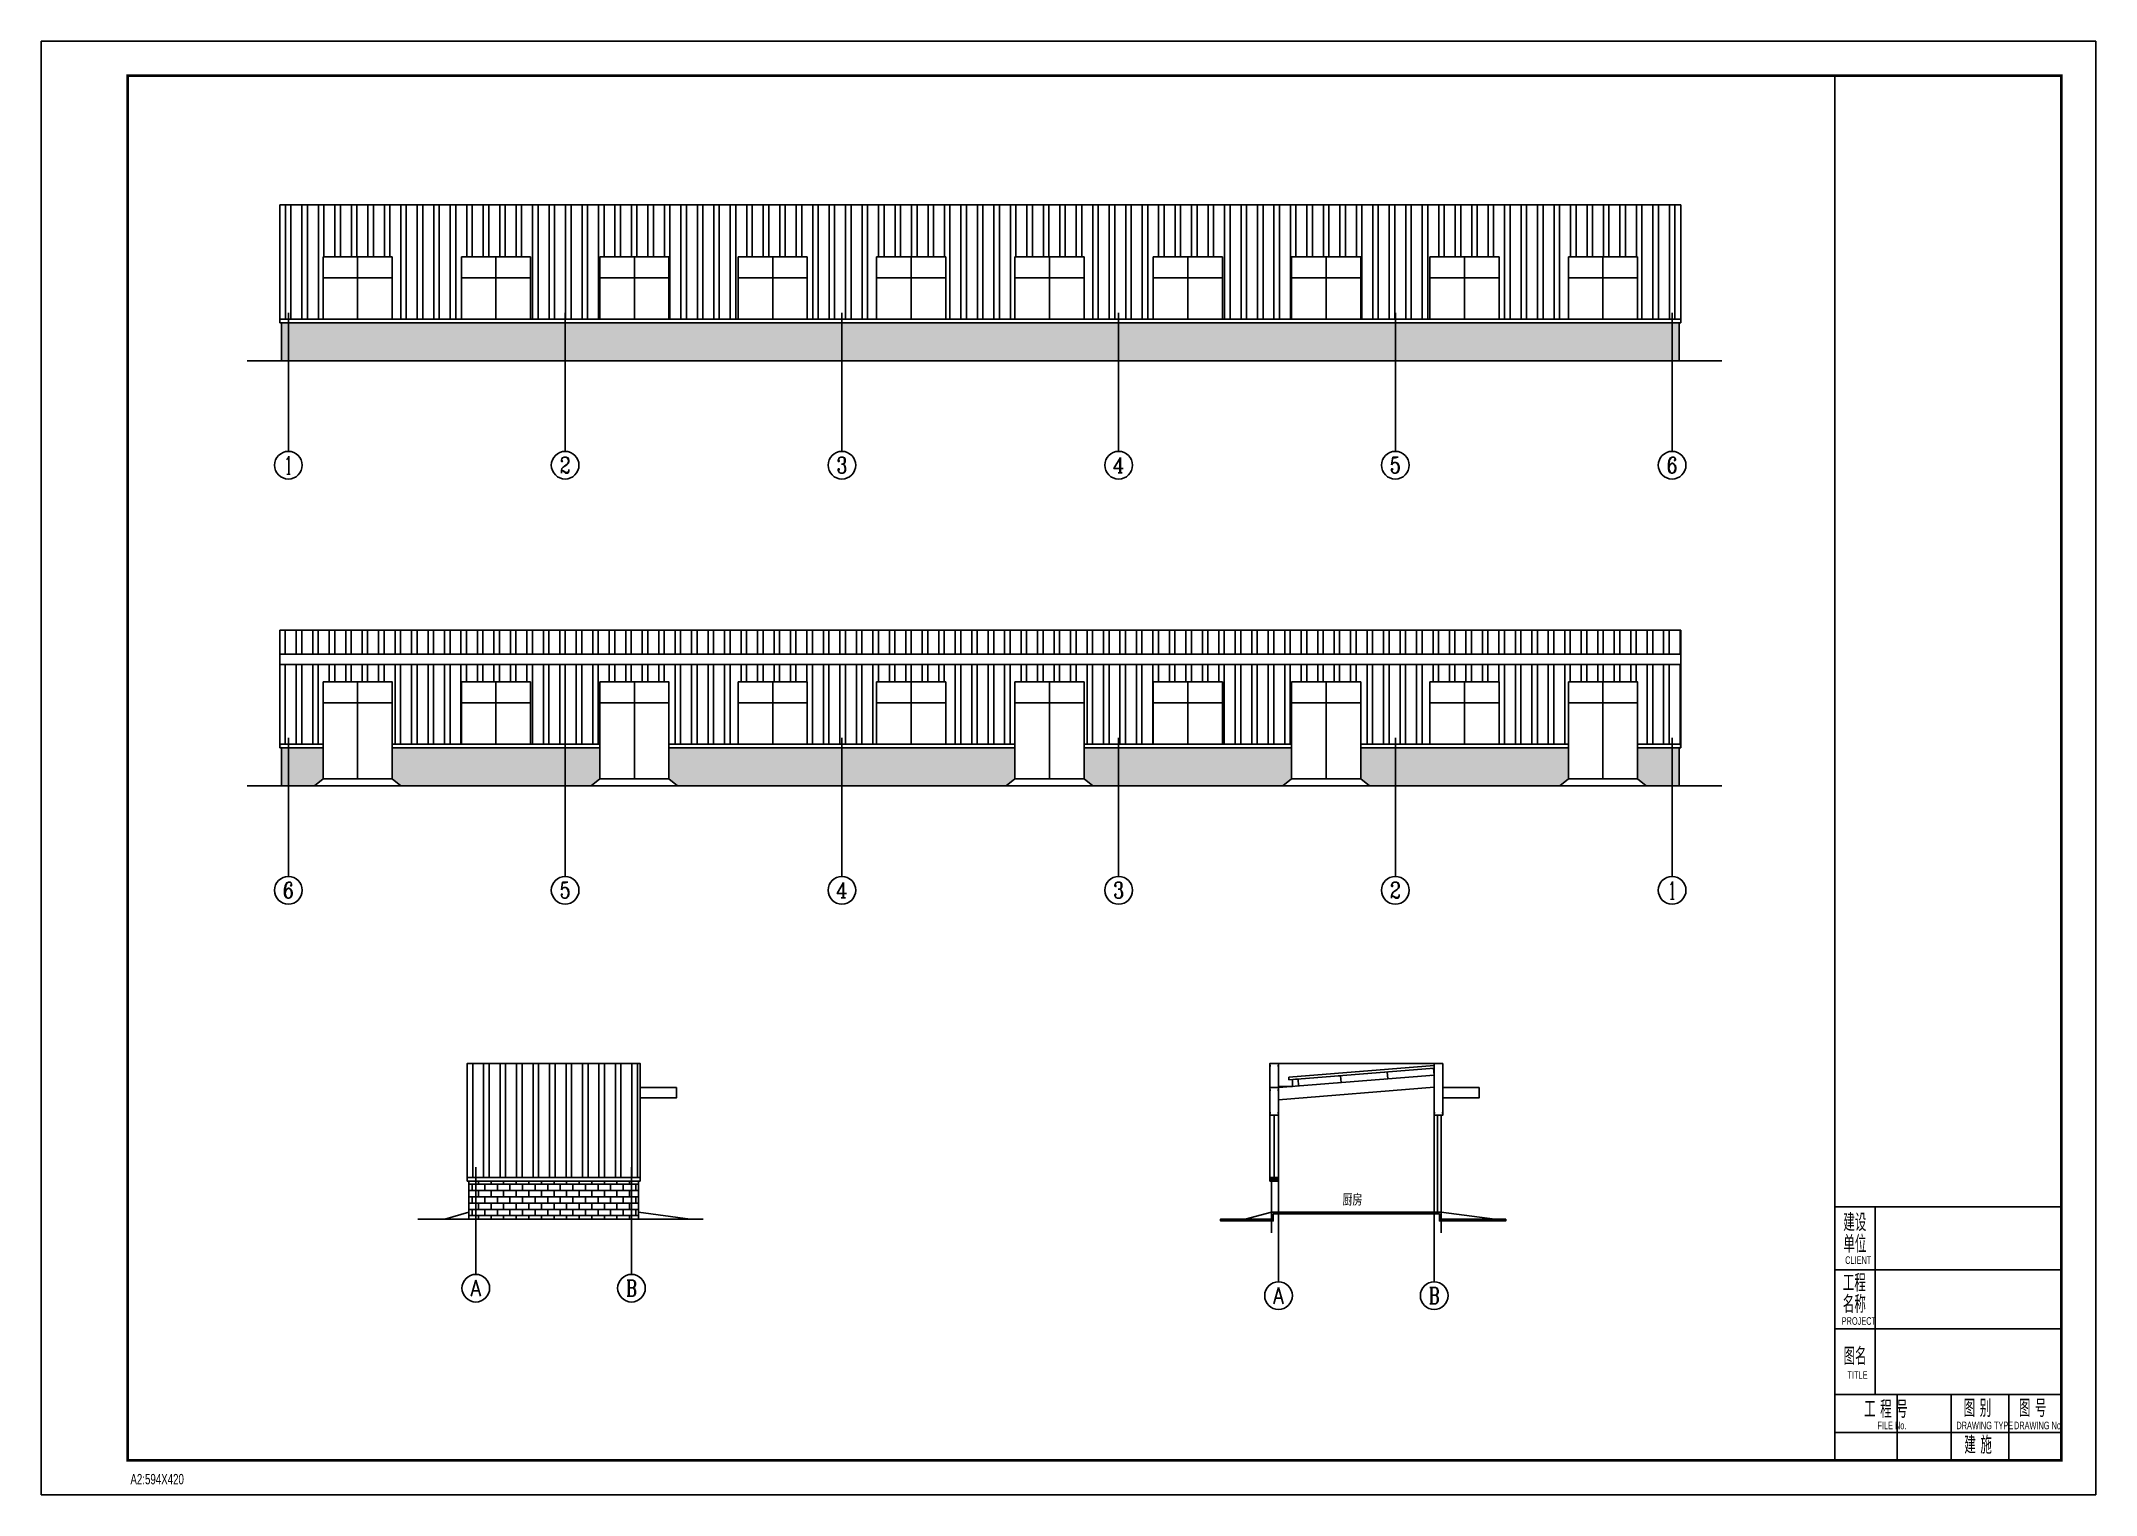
# Model space of a CAD drawing. Extents: x 41036 to 136639, y -66137 to 114692.
# Drawn here: x 41036 to 100436, y -21570 to 20430 of the extents above; entities that cross this region are included whole.
import ezdxf
from ezdxf.enums import TextEntityAlignment as Align

# ---------------------------------------------------------------- set-up
doc = ezdxf.new("R2010")
doc.units = 0
doc.header["$LTSCALE"] = 1000
doc.header["$MEASUREMENT"] = 0
for name, color, linetype in [('0-tc', 8, 'Continuous'), ('0-wall', 11, 'Continuous'), ('0-win', 4, 'Continuous'), ('0-zhu', 2, 'Continuous'), ('AXIS', 3, 'Continuous'), ('PUB_TEXT', 7, 'Continuous'), ('图框(修改)', 2, 'Continuous'), ('图框(锁住)', 7, 'Continuous')]:
    doc.layers.add(name, color=color, linetype=linetype)
doc.layers.add('出图隐藏', color=7, linetype='Continuous', plot=False)
doc.styles.add('_TCH_AXIS', font='COMPLEX', dxfattribs={"bigfont": 'GBCBIG'})
doc.styles.get("Standard").update_dxf_attribs({"font": 'gbenor.shx', "bigfont": 'gbcbig.shx'})
doc.styles.add('天和', font='天和字符.shx', dxfattribs={"width": 0.7, "bigfont": '天和汉字.shx'})
doc.styles.add('天和黑体', font='天和字符.shx', dxfattribs={"width": 0.7, "bigfont": '天和黑体.shx'})

msp = doc.modelspace()

# ---------------------------------------------------------------- texts
at = {"layer": 'AXIS', "color": 7, "style": '_TCH_AXIS'}
for s, height, p, p2 in [('1', 514.7, (48075.4, 7920.6), (48296, 7920.6)), ('2', 465.9, (56030.4, 7945), (56341, 7945)), ('3', 465.9, (64030.4, 7945), (64341, 7945)), ('4', 445.4, (72016, 7955.3), (72355.4, 7955.3)), ('5', 465.9, (80030.4, 7945), (80341, 7945)), ('6', 465.9, (88030.4, 7945), (88341, 7945)), ('6', 465.9, (48030.4, -4334.9), (48341, -4334.9)), ('5', 465.9, (56030.4, -4334.9), (56341, -4334.9)), ('4', 445.4, (64016, -4324.7), (64355.4, -4324.7)), ('3', 465.9, (72030.4, -4334.9), (72341, -4334.9)), ('2', 465.9, (80030.4, -4334.9), (80341, -4334.9)), ('1', 514.7, (88075.4, -4359.3), (88296, -4359.3))]:
    msp.add_text(s, height=height, dxfattribs=at).set_placement(p, p2, align=Align.FIT)
for s, width, p, p2 in [('A', 0.777778, (53448.3, -15831.4), (53758.9, -15831.4)), ('B', 0.823529, (57948.3, -15831.4), (58258.9, -15831.4)), ('A', 0.777778, (76652.2, -16046.3), (76962.9, -16046.3)), ('B', 0.823529, (81152.2, -16046.3), (81462.9, -16046.3))]:
    msp.add_text(s, height=465.9, dxfattribs=dict(at, width=width)).set_placement(p, p2, align=Align.FIT)
at = {"layer": 'PUB_TEXT'}
msp.add_text('厨房', height=337.59, dxfattribs=at).set_placement((78657.6, -13214.6))

# ---------------------------------------------------------------- blocks, each defined once
blk = doc.blocks.new('FDTERTER')
at = {"layer": '出图隐藏', "linetype": 'Continuous'}
blk.add_line((53642, 2888), (53642, 988), dxfattribs=at)
at = {"layer": '图框(锁住)', "color": 3, "linetype": 'Continuous'}
for p, q in [((59385, 41988), (-15, 41988)), ((-15, 41988), (-15, -12)), ((59385, -12), (59385, 41988)), ((53001, 8311), (53001, 2888)), ((51836, 6488), (58385, 6488)), ((51836, 4788), (58385, 4788)), ((55203, 2888), (55203, 988)), ((56864, 2888), (56864, 988)), ((51836, 1788), (58385, 1788)), ((51836, 988), (58385, 988)), ((-15, -12), (59385, -12))]:
    blk.add_line(p, q, dxfattribs=at)
at = {"layer": '图框(锁住)', "linetype": 'Continuous'}
for p, q in [((51836, 40988), (51836, 988)), ((51836, 8311), (58385, 8311)), ((51836, 2888), (58385, 2888))]:
    blk.add_line(p, q, dxfattribs=at)
at = {"layer": '图框(锁住)', "linetype": 'Continuous', "const_width": 80}
blk.add_lwpolyline([(58385, 39888), (58385, 40988), (2485, 40988), (2485, 988), (58385, 988)], close=True, dxfattribs=at)
at = {"layer": '图框(锁住)', "linetype": 'Continuous', "const_width": 35}
blk.add_lwpolyline([(51836, 988), (51836, 40988)], dxfattribs=at)
at = {"layer": '图框(修改)', "linetype": 'Continuous', "style": '天和', "width": 0.7}
blk.add_text('建 施', height=500, dxfattribs=at).set_placement((55582, 1179))
at = {"layer": '图框(锁住)', "color": 3, "linetype": 'Continuous', "width": 0.7}
for s, height, style, p in [('建设', 500, '天和', (52084, 7607)), ('单位', 500, '天和', (52084, 6980)), ('CLIENT', 220, '天和黑体', (52136, 6660)), ('工程', 500, '天和', (52070, 5859)), ('名称', 500, '天和', (52070, 5245)), ('PROJECT', 220, '天和黑体', (52036, 4901)), ('图名', 500, '天和', (52090, 3741)), ('TITLE', 220, '天和黑体', (52204, 3341)), ('工 程 号', 500, '天和', (52686, 2211)), ('图 别', 500, '天和', (55563, 2238)), ('图 号', 500, '天和', (57159, 2238)), ('FILE No.', 220, '天和黑体', (53068, 1883)), ('DRAWING TYPE', 220, '天和黑体', (55351, 1883)), ('DRAWING No.', 220, '天和黑体', (57016, 1883)), ('A2:594X420', 300, '天和', (2567, 292))]:
    blk.add_text(s, height=height, dxfattribs=dict(at, style=style)).set_placement(p)

# ---------------------------------------------------------------- hatches: boundary and pattern name
at = {"layer": '0-tc'}
h = msp.add_hatch(dxfattribs=at)
h.set_pattern_fill('ANSI32', color=256, scale=100, angle=45)
h.set_pattern_definition([(90, (0, -18321.07), (-476.25, 3e-14), []), (90, (158.75, -18162.3), (-476.25, 3e-14), [])])
h.paths.add_polyline_path([(65185.7, 14195.5), (67185.7, 14195.5), (67185.7, 12395.5), (69185.7, 12395.5), (69185.7, 14195.5), (71185.7, 14195.5), (71185.7, 12395.5), (73185.7, 12395.5), (73185.7, 14195.5), (75185.7, 14195.5), (75185.7, 12395.5), (77185.7, 12395.5), (77185.7, 14195.5), (79185.7, 14195.5), (79185.7, 12395.5), (81185.7, 12395.5), (81185.7, 14195.5), (83185.7, 14195.5), (83185.7, 12395.5), (85185.7, 12395.5), (85185.7, 14195.5), (87185.7, 14195.5), (87185.7, 12395.5), (88435.7, 12395.5), (88435.7, 15695.5), (47935.7, 15695.5), (47935.7, 12395.5), (49185.7, 12395.5), (49185.7, 14195.5), (51185.7, 14195.5), (51185.7, 12395.5), (53185.7, 12395.5), (53185.7, 14195.5), (55185.7, 14195.5), (55185.7, 12395.5), (57185.7, 12395.5), (57185.7, 14195.5), (59185.7, 14195.5), (59185.7, 12395.5), (61185.7, 12395.5), (61185.7, 14195.5), (63185.7, 14195.5), (63185.7, 12395.5), (65185.7, 12395.5)])
h = msp.add_hatch(dxfattribs=at)
h.set_pattern_fill('AR-B816,_O', color=256, scale=150)
h.set_pattern_definition([(0, (0, -1156.44), (0, 181.9656), []), (90, (0, -1156.44), (-181.9656, 181.9656), [181.9656, -181.9656])])
h.paths.add_polyline_path([(88385.7, 12295.5), (47985.7, 12295.5), (47985.7, 11195.5), (88385.7, 11195.5)])
h = msp.add_hatch(dxfattribs=at)
h.set_pattern_fill('ANSI32', color=256, scale=100, angle=45)
h.set_pattern_definition([(90, (47935.7, 115.54), (-476.25, 3e-14), []), (90, (48094.43, 274.3), (-476.25, 3e-14), [])])
h.paths.add_polyline_path([(47935.7, 3415.5), (47935.7, 115.5), (49185.7, 115.5), (49185.7, 1915.5), (51185.7, 1915.5), (51185.7, 115.5), (53185.7, 115.5), (53185.7, 1915.5), (55185.7, 1915.5), (55185.7, 115.5), (57185.7, 115.5), (57185.7, 1915.5), (59185.7, 1915.5), (59185.7, 115.5), (61185.7, 115.5), (61185.7, 1915.5), (63185.7, 1915.5), (63185.7, 115.5), (65185.7, 115.5), (65185.7, 1915.5), (67185.7, 1915.5), (67185.7, 115.5), (69185.7, 115.5), (69185.7, 1915.5), (71185.7, 1915.5), (71185.7, 115.5), (73185.7, 115.5), (73185.7, 1915.5), (75185.7, 1915.5), (75185.7, 115.5), (77185.7, 115.5), (77185.7, 1915.5), (79185.7, 1915.5), (79185.7, 115.5), (81185.7, 115.5), (81185.7, 1915.5), (83185.7, 1915.5), (83185.7, 115.5), (85185.7, 115.5), (85185.7, 1915.5), (87185.7, 1915.5), (87185.7, 115.5), (88435.7, 115.5), (88435.7, 3415.5)])
h.paths.add_polyline_path([(88435.7, 2715.5), (47935.7, 2715.5), (47935.7, 2415.5), (88435.7, 2415.5)], flags=17)
h = msp.add_hatch(dxfattribs=at)
h.set_pattern_fill('AR-B816,_O', color=256, scale=150)
h.set_pattern_definition([(0, (0, 0), (0, 181.9656), []), (90, (0, 0), (-181.9656, 181.9656), [181.9656, -181.9656])])
h.paths.add_polyline_path([(88435.7, 115.5), (88385.7, 115.5), (88385.7, 15.5), (88435.7, 15.5)])
h.paths.add_polyline_path([(47985.7, 115.5), (47935.7, 115.5), (47935.7, 15.5), (47985.7, 15.5)])
h.paths.add_polyline_path([(87248.2, -934.5), (88385.7, -934.5), (88385.7, 15.5), (87185.7, 15.5), (87185.7, -884.5)])
h.paths.add_polyline_path([(79248.2, -934.5), (85123.2, -934.5), (85185.7, -884.5), (85185.7, 15.5), (79185.7, 15.5), (79185.7, -884.5)])
h.paths.add_polyline_path([(71248.2, -934.5), (77123.2, -934.5), (77185.7, -884.5), (77185.7, 15.5), (71185.7, 15.5), (71185.7, -884.5)])
h.paths.add_polyline_path([(59248.2, -934.5), (69123.2, -934.5), (69185.7, -884.5), (69185.7, 15.5), (59185.7, 15.5), (59185.7, -884.5)])
h.paths.add_polyline_path([(47985.7, -934.5), (49123.2, -934.5), (49185.7, -884.5), (49185.7, 15.5), (47985.7, 15.5)])
h.paths.add_polyline_path([(51248.2, -934.5), (57123.2, -934.5), (57185.7, -884.5), (57185.7, 15.5), (51185.7, 15.5), (51185.7, -884.5)])
h.paths.add_polyline_path([(87248.2, -934.5), (87435.7, -1084.5), (88385.7, -1084.5), (88385.7, -934.5)])
h.paths.add_polyline_path([(79248.2, -934.5), (79435.7, -1084.5), (84935.7, -1084.5), (85123.2, -934.5)])
h.paths.add_polyline_path([(71248.2, -934.5), (71435.7, -1084.5), (76935.7, -1084.5), (77123.2, -934.5)])
h.paths.add_polyline_path([(59248.2, -934.5), (59435.7, -1084.5), (68935.7, -1084.5), (69123.2, -934.5)])
h.paths.add_polyline_path([(48935.7, -1084.5), (49123.2, -934.5), (47985.7, -934.5), (47985.7, -1084.5)])
h.paths.add_polyline_path([(51248.2, -934.5), (51435.7, -1084.5), (56935.7, -1084.5), (57123.2, -934.5)])
h = msp.add_hatch(dxfattribs=at)
h.set_pattern_fill('ANSI32', color=256, scale=100, angle=45)
h.set_pattern_definition([(90, (53353.6, -13603.2), (-476.25, 3e-14), []), (90, (53512.34, -13444.46), (-476.25, 3e-14), [])])
h.paths.add_polyline_path([(53353.6, -12403.2), (58353.6, -12403.2), (58353.6, -9103.2), (53353.6, -9103.2)])
for color, points in [(256, [(76557.6, -12403.2), (76557.6, -12503.2), (76807.6, -12503.2), (76807.6, -12403.2)]), (0, [(83377.9, -13603.2), (81507.6, -13603.2), (81507.6, -13403.2), (76607.6, -13403.2), (76607.6, -13603.2), (75131.9, -13603.2), (75131.9, -13653.2), (76657.6, -13653.2), (76657.6, -13453.2), (81457.6, -13453.2), (81457.6, -13653.2), (83377.9, -13653.2)])]:
    msp.add_hatch(color=color, dxfattribs=at).paths.add_polyline_path(points)
h = msp.add_hatch(dxfattribs=at)
h.set_pattern_fill('AR-B816,_O', color=256, scale=150)
h.set_pattern_definition([(0, (0, 1418.24), (0, 181.9656), []), (90, (0, 1418.24), (-181.9656, 181.9656), [181.9656, -181.9656])])
h.paths.add_polyline_path([(58303.6, -12503.2), (53403.6, -12503.2), (53403.6, -13603.2), (58303.6, -13603.2)])

# ---------------------------------------------------------------- linework, layer by layer
at = {"color": 2}
for p, q in [((47935.7, 12395.5), (88435.7, 12395.5)), ((47985.7, 12295.5), (88385.7, 12295.5)), ((49185.7, 115.5), (47935.7, 115.5)), ((49185.7, 15.5), (47935.7, 15.5)), ((57185.7, 115.5), (51185.7, 115.5)), ((57185.7, 15.5), (51185.7, 15.5)), ((69185.7, 115.5), (59185.7, 115.5)), ((69185.7, 15.5), (59185.7, 15.5)), ((77185.7, 115.5), (71185.7, 115.5)), ((77185.7, 15.5), (71185.7, 15.5)), ((85185.7, 115.5), (79185.7, 115.5)), ((85185.7, 15.5), (79185.7, 15.5)), ((88435.7, 115.5), (87185.7, 115.5)), ((88385.7, 15.5), (87185.7, 15.5))]:
    msp.add_line(p, q, dxfattribs=at)
msp.add_lwpolyline([(47935.7, 2415.5), (88435.7, 2415.5), (88435.7, 2715.5), (47935.7, 2715.5)], close=True, dxfattribs=at)
for points in [[(51435.7, -1084.5), (51185.7, -884.5), (49185.7, -884.5), (48935.7, -1084.5)], [(59435.7, -1084.5), (59185.7, -884.5), (57185.7, -884.5), (56935.7, -1084.5)], [(71435.7, -1084.5), (71185.7, -884.5), (69185.7, -884.5), (68935.7, -1084.5)], [(79435.7, -1084.5), (79185.7, -884.5), (77185.7, -884.5), (76935.7, -1084.5)], [(87435.7, -1084.5), (87185.7, -884.5), (85185.7, -884.5), (84935.7, -1084.5)]]:
    msp.add_lwpolyline(points, dxfattribs=at)
at = {"layer": '0-tc', "color": 8}
msp.add_line((76807.6, -9103.2), (81307.6, -9103.2), dxfattribs=at)
at = {"layer": '0-tc', "color": 0}
msp.add_lwpolyline([(83377.9, -13603.2), (81507.6, -13603.2), (81507.6, -13403.2), (76607.6, -13403.2), (76607.6, -13603.2), (75131.9, -13603.2), (75131.9, -13653.2), (76657.6, -13653.2), (76657.6, -13453.2), (81457.6, -13453.2), (81457.6, -13653.2), (83377.9, -13653.2), (83377.9, -13603.2)], dxfattribs=at)
at = {"layer": '0-wall'}
for p, q in [((47935.7, 12295.5), (47935.7, 15695.5)), ((47935.7, 15695.5), (88435.7, 15695.5)), ((88435.7, 12295.5), (88435.7, 15695.5)), ((47935.7, 12295.5), (47985.7, 12295.5)), ((47985.7, 11195.5), (47985.7, 12295.5)), ((88385.7, 11195.5), (88385.7, 12295.5)), ((88385.7, 12295.5), (88435.7, 12295.5)), ((46988.9, 11195.5), (89618.1, 11195.5)), ((47935.7, 15.5), (47935.7, 3415.5)), ((88435.7, 3415.5), (47935.7, 3415.5)), ((88435.7, 15.5), (88435.7, 3415.5)), ((47985.7, 15.5), (47935.7, 15.5)), ((47985.7, -1084.5), (47985.7, 15.5)), ((88385.7, -1084.5), (88385.7, 15.5)), ((89618.1, -1084.5), (46988.9, -1084.5)), ((76557.6, -9103.2), (76807.6, -9103.2)), ((76557.6, -10603.2), (76557.6, -9103.2)), ((76807.6, -10603.2), (76807.6, -9103.2)), ((81307.6, -10603.2), (81307.6, -9103.2)), ((81557.6, -10603.2), (81557.6, -9103.2)), ((76557.6, -10603.2), (76807.6, -10603.2)), ((81307.6, -10603.2), (81557.6, -10603.2)), ((76557.6, -12503.2), (76557.6, -12403.2)), ((76557.6, -12403.2), (76807.6, -12403.2)), ((76807.6, -14003.2), (76807.6, -12403.2)), ((53353.6, -12503.2), (53403.6, -12503.2)), ((58353.6, -12503.2), (58303.6, -12503.2)), ((76557.6, -12503.2), (76807.6, -12503.2)), ((76607.6, -14003.2), (76607.6, -12503.2)), ((81307.6, -14003.2), (81307.6, -13403.2)), ((81307.6, -13403.2), (81507.6, -13403.2)), ((81507.6, -14003.2), (81507.6, -13403.2))]:
    msp.add_line(p, q, dxfattribs=at)
for points in [[(88435.7, 15.5), (88385.7, 15.5)], [(58353.6, -12503.2), (58353.6, -9103.2), (53353.6, -9103.2), (53353.6, -12503.2)], [(81307.6, -9103.2), (81557.6, -9103.2)], [(53403.6, -12503.2), (53403.6, -13603.2)], [(58303.6, -13603.2), (58303.6, -12503.2)], [(51927.9, -13603.2), (60174, -13603.2)]]:
    msp.add_lwpolyline(points, dxfattribs=at)
at = {"layer": '0-wall', "color": 2}
for points in [[(76807.6, -9405.7), (76807.6, -9771.2), (77207.6, -9771.2), (77207.6, -9570.2)], [(78532.5, -9464.7), (78602.3, -9459.1), (78618.2, -9658.5), (78548.5, -9664.1)], [(79877.2, -9357.2), (79947, -9351.6), (79962.9, -9551), (79893.1, -9556.6)], [(81221.8, -9249.7), (81291.6, -9244.2), (81307.6, -9443.5), (81237.8, -9449.1)], [(77301.1, -9563.1), (77370.9, -9557.5), (77386.9, -9756.9), (77317.1, -9762.5)]]:
    msp.add_lwpolyline(points, dxfattribs=at)
at = {"layer": '0-win'}
for p, q in [((49185.7, 14195.5), (51185.7, 14195.5)), ((49185.7, 12395.5), (49185.7, 14195.5)), ((50185.7, 14195.5), (50185.7, 12395.5)), ((51185.7, 12395.5), (51185.7, 14195.5)), ((53185.7, 14195.5), (55185.7, 14195.5)), ((53185.7, 12395.5), (53185.7, 14195.5)), ((54185.7, 14195.5), (54185.7, 12395.5)), ((55185.7, 12395.5), (55185.7, 14195.5)), ((57185.7, 14195.5), (59185.7, 14195.5)), ((57185.7, 12395.5), (57185.7, 14195.5)), ((58185.7, 14195.5), (58185.7, 12395.5)), ((59185.7, 12395.5), (59185.7, 14195.5)), ((61185.7, 14195.5), (63185.7, 14195.5)), ((61185.7, 12395.5), (61185.7, 14195.5)), ((62185.7, 14195.5), (62185.7, 12395.5)), ((63185.7, 12395.5), (63185.7, 14195.5)), ((65185.7, 14195.5), (67185.7, 14195.5)), ((65185.7, 12395.5), (65185.7, 14195.5)), ((66185.7, 14195.5), (66185.7, 12395.5)), ((67185.7, 12395.5), (67185.7, 14195.5)), ((69185.7, 14195.5), (71185.7, 14195.5)), ((69185.7, 12395.5), (69185.7, 14195.5)), ((70185.7, 14195.5), (70185.7, 12395.5)), ((71185.7, 12395.5), (71185.7, 14195.5)), ((75185.7, 14195.5), (73185.7, 14195.5)), ((73185.7, 12395.5), (73185.7, 14195.5)), ((74185.7, 14195.5), (74185.7, 12395.5)), ((75185.7, 12395.5), (75185.7, 14195.5)), ((79185.7, 14195.5), (77185.7, 14195.5)), ((77185.7, 12395.5), (77185.7, 14195.5)), ((78185.7, 14195.5), (78185.7, 12395.5)), ((79185.7, 12395.5), (79185.7, 14195.5)), ((83185.7, 14195.5), (81185.7, 14195.5)), ((81185.7, 12395.5), (81185.7, 14195.5)), ((82185.7, 14195.5), (82185.7, 12395.5)), ((83185.7, 12395.5), (83185.7, 14195.5)), ((87185.7, 14195.5), (85185.7, 14195.5)), ((85185.7, 12395.5), (85185.7, 14195.5)), ((86185.7, 14195.5), (86185.7, 12395.5)), ((87185.7, 12395.5), (87185.7, 14195.5)), ((49185.7, 13595.5), (51185.7, 13595.5)), ((53185.7, 13595.5), (55185.7, 13595.5)), ((57185.7, 13595.5), (59185.7, 13595.5)), ((61185.7, 13595.5), (63185.7, 13595.5)), ((65185.7, 13595.5), (67185.7, 13595.5)), ((69185.7, 13595.5), (71185.7, 13595.5)), ((75185.7, 13595.5), (73185.7, 13595.5)), ((79185.7, 13595.5), (77185.7, 13595.5)), ((83185.7, 13595.5), (81185.7, 13595.5)), ((87185.7, 13595.5), (85185.7, 13595.5)), ((49185.7, 12395.5), (51185.7, 12395.5)), ((53185.7, 12395.5), (55185.7, 12395.5)), ((57185.7, 12395.5), (59185.7, 12395.5)), ((61185.7, 12395.5), (63185.7, 12395.5)), ((65185.7, 12395.5), (67185.7, 12395.5)), ((69185.7, 12395.5), (71185.7, 12395.5)), ((75185.7, 12395.5), (73185.7, 12395.5)), ((79185.7, 12395.5), (77185.7, 12395.5)), ((83185.7, 12395.5), (81185.7, 12395.5)), ((87185.7, 12395.5), (85185.7, 12395.5)), ((49185.7, 1915.5), (51185.7, 1915.5)), ((49185.7, 115.5), (49185.7, 1915.5)), ((50185.7, 1915.5), (50185.7, 115.5)), ((50185.7, 1915.5), (50185.7, -884.5)), ((51185.7, 115.5), (51185.7, 1915.5)), ((53185.7, 1915.5), (55185.7, 1915.5)), ((53185.7, 115.5), (53185.7, 1915.5)), ((54185.7, 1915.5), (54185.7, 115.5)), ((55185.7, 115.5), (55185.7, 1915.5)), ((57185.7, 1915.5), (59185.7, 1915.5)), ((57185.7, 115.5), (57185.7, 1915.5)), ((58185.7, 1915.5), (58185.7, 115.5)), ((58185.7, 1915.5), (58185.7, -884.5)), ((59185.7, 115.5), (59185.7, 1915.5)), ((61185.7, 1915.5), (63185.7, 1915.5)), ((61185.7, 115.5), (61185.7, 1915.5)), ((62185.7, 1915.5), (62185.7, 115.5)), ((63185.7, 115.5), (63185.7, 1915.5)), ((67185.7, 1915.5), (65185.7, 1915.5)), ((65185.7, 115.5), (65185.7, 1915.5)), ((66185.7, 1915.5), (66185.7, 115.5)), ((67185.7, 115.5), (67185.7, 1915.5)), ((71185.7, 1915.5), (69185.7, 1915.5)), ((69185.7, 115.5), (69185.7, 1915.5)), ((70185.7, 1915.5), (70185.7, 115.5)), ((70185.7, 1915.5), (70185.7, -884.5)), ((71185.7, 115.5), (71185.7, 1915.5)), ((75185.7, 1915.5), (73185.7, 1915.5)), ((73185.7, 115.5), (73185.7, 1915.5)), ((74185.7, 1915.5), (74185.7, 115.5)), ((75185.7, 115.5), (75185.7, 1915.5)), ((79185.7, 1915.5), (77185.7, 1915.5)), ((77185.7, 115.5), (77185.7, 1915.5)), ((79185.7, 1915.5), (77185.7, 1915.5)), ((78185.7, 1915.5), (78185.7, -884.5)), ((79185.7, 115.5), (79185.7, 1915.5)), ((83185.7, 1915.5), (81185.7, 1915.5)), ((81185.7, 115.5), (81185.7, 1915.5)), ((82185.7, 1915.5), (82185.7, 115.5)), ((83185.7, 115.5), (83185.7, 1915.5)), ((87185.7, 1915.5), (85185.7, 1915.5)), ((85185.7, 115.5), (85185.7, 1915.5)), ((86185.7, 1915.5), (86185.7, -884.5)), ((87185.7, 115.5), (87185.7, 1915.5)), ((49185.7, 1315.5), (51185.7, 1315.5)), ((51185.7, 1315.5), (49185.7, 1315.5)), ((53185.7, 1315.5), (55185.7, 1315.5)), ((57185.7, 1315.5), (59185.7, 1315.5)), ((59185.7, 1315.5), (57185.7, 1315.5)), ((61185.7, 1315.5), (63185.7, 1315.5)), ((67185.7, 1315.5), (65185.7, 1315.5)), ((71185.7, 1315.5), (69185.7, 1315.5)), ((71185.7, 1315.5), (69185.7, 1315.5)), ((75185.7, 1315.5), (73185.7, 1315.5)), ((79185.7, 1315.5), (77185.7, 1315.5)), ((83185.7, 1315.5), (81185.7, 1315.5)), ((87185.7, 1315.5), (85185.7, 1315.5)), ((53185.7, 115.5), (55185.7, 115.5)), ((61185.7, 115.5), (63185.7, 115.5)), ((67185.7, 115.5), (65185.7, 115.5)), ((75185.7, 115.5), (73185.7, 115.5)), ((83185.7, 115.5), (81185.7, 115.5)), ((76557.6, -10603.2), (76557.6, -12403.2)), ((76682.6, -10603.2), (76682.6, -12403.2)), ((76807.6, -10603.2), (76807.6, -12403.2)), ((81307.6, -10603.2), (81307.6, -13403.2)), ((81407.6, -10603.2), (81407.6, -13403.2)), ((81507.6, -10603.2), (81507.6, -13403.2))]:
    msp.add_line(p, q, dxfattribs=at)
at = {"layer": '0-win', "color": 2}
for p, q in [((53403.6, -13403.2), (52703.6, -13603.2)), ((58303.6, -13403.2), (59803.6, -13603.2)), ((76607.6, -13403.2), (75844.7, -13603.2)), ((81507.6, -13403.2), (83057.6, -13603.2))]:
    msp.add_line(p, q, dxfattribs=at)
at = {"layer": '0-win'}
for points in [[(49185.7, 1915.5), (51185.7, 1915.5), (51185.7, -884.5), (49185.7, -884.5)], [(57185.7, 1915.5), (59185.7, 1915.5), (59185.7, -884.5), (57185.7, -884.5)], [(69185.7, 1915.5), (71185.7, 1915.5), (71185.7, -884.5), (69185.7, -884.5)], [(77185.7, 1915.5), (79185.7, 1915.5), (79185.7, -884.5), (77185.7, -884.5)], [(85185.7, 1915.5), (87185.7, 1915.5), (87185.7, -884.5), (85185.7, -884.5)]]:
    msp.add_lwpolyline(points, close=True, dxfattribs=at)
at = {"layer": '0-win', "color": 2}
for points in [[(76582.6, -9173.2), (76557.6, -9173.2), (76557.6, -9103.2), (76807.6, -9103.2), (76807.6, -9173.2), (76782.6, -9173.2)], [(76582.6, -9873.2), (76557.6, -9873.2), (76557.6, -9803.2), (76807.6, -9803.2), (76807.6, -9873.2), (76782.6, -9873.2)], [(76782.6, -10533.2), (76807.6, -10533.2), (76807.6, -10603.2), (76557.6, -10603.2), (76557.6, -10533.2), (76582.6, -10533.2)], [(81532.6, -10533.2), (81557.6, -10533.2), (81557.6, -10603.2), (81307.6, -10603.2), (81307.6, -10533.2), (81332.6, -10533.2)], [(53353.6, -12403.2), (58353.6, -12403.2)], [(53403.6, -12503.2), (58303.6, -12503.2)]]:
    msp.add_lwpolyline(points, dxfattribs=at)
at = {"layer": '0-win', "color": 4}
for points in [[(58353.6, -9803.2), (59403.6, -9803.2), (59403.6, -10103.2), (58353.6, -10103.2)], [(81557.6, -9803.2), (82607.6, -9803.2), (82607.6, -10103.2), (81557.6, -10103.2)]]:
    msp.add_lwpolyline(points, dxfattribs=at)
at = {"layer": '0-zhu', "color": 6}
for p, q in [((76807.6, -9803.2), (81307.6, -9443.5)), ((77101.9, -9503.8), (81307.6, -9167.6)), ((77107.9, -9578.2), (77101.9, -9503.8)), ((77107.9, -9578.6), (81307.6, -9242.9)), ((76807.6, -10154.3), (81303.6, -9795))]:
    msp.add_line(p, q, dxfattribs=at)
at = {"layer": 'AXIS'}
for p, q in [((48185.7, 12578), (48185.7, 8578)), ((56185.7, 12578), (56185.7, 8578)), ((64185.7, 12578), (64185.7, 8578)), ((72185.7, 12578), (72185.7, 8578)), ((80185.7, 12578), (80185.7, 8578)), ((88185.7, 12578), (88185.7, 8578)), ((48185.7, 298.1), (48185.7, -3701.9)), ((56185.7, 298.1), (56185.7, -3701.9)), ((64185.7, 298.1), (64185.7, -3701.9)), ((72185.7, 298.1), (72185.7, -3701.9)), ((80185.7, 298.1), (80185.7, -3701.9)), ((88185.7, 298.1), (88185.7, -3701.9)), ((53603.6, -12103.2), (53603.6, -15198.4)), ((58103.6, -12103.2), (58103.6, -15198.4)), ((76807.6, -12318.1), (76807.6, -15413.3)), ((81307.6, -12318.1), (81307.6, -15413.3))]:
    msp.add_line(p, q, dxfattribs=at)
for centre in [(48185.7, 8178), (56185.7, 8178), (64185.7, 8178), (72185.7, 8178), (80185.7, 8178), (88185.7, 8178), (48185.7, -4101.9), (56185.7, -4101.9), (64185.7, -4101.9), (72185.7, -4101.9), (80185.7, -4101.9), (88185.7, -4101.9), (53603.6, -15598.4), (58103.6, -15598.4), (76807.6, -15813.3), (81307.6, -15813.3)]:
    msp.add_circle(centre, 400, dxfattribs=at)

# ---------------------------------------------------------------- block references
at = {"linetype": 'Continuous'}
msp.add_blockref('FDTERTER', (41051.8, -21557.5), dxfattribs=at)

msp.set_redraw_order([(e.dxf.handle, doc.entitydb.next_handle()) for e in msp.query("TEXT MTEXT ATTDEF DIMENSION ARC_DIMENSION")])  # texts and dimensions are drawn at this point

doc.saveas('drawing.dxf')
